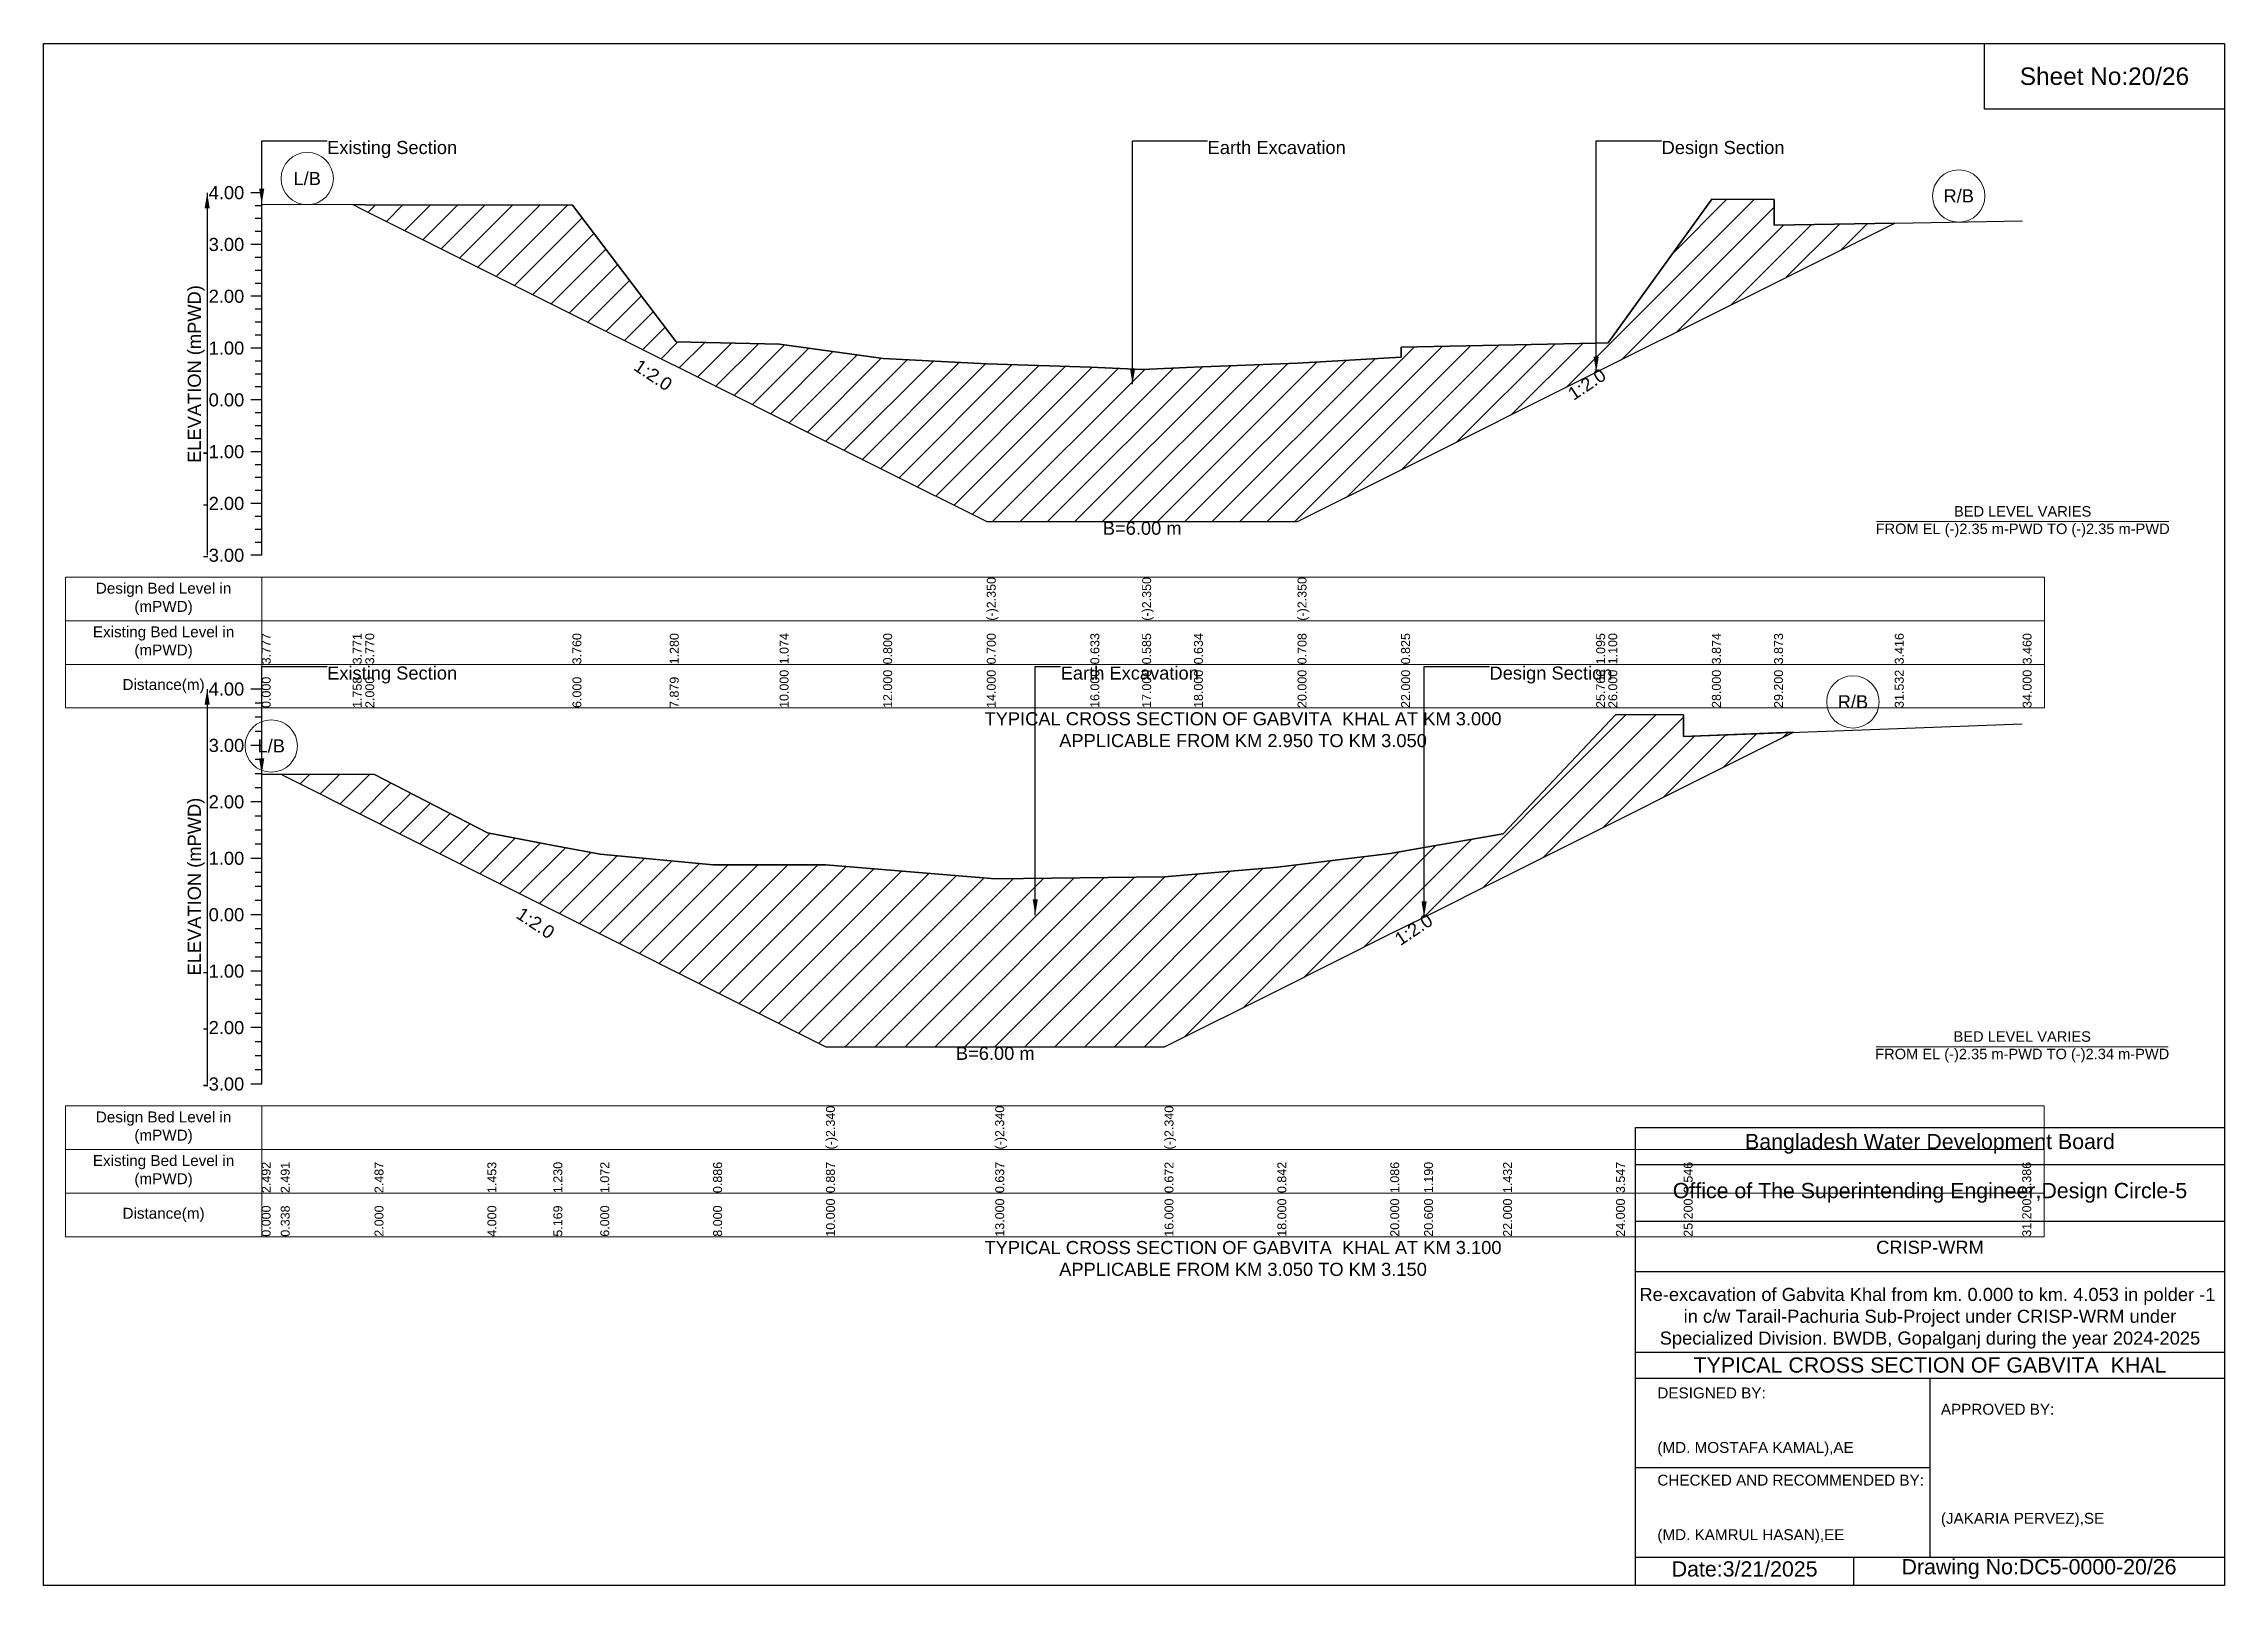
# Model space of a CAD drawing. Header units: feet. Extents: x 91000 to 358000, y -5687 to 0.
# Drawn here: x 290000 to 298000, y -5656 to 0 of the extents above; entities that cross this region are included whole.
import ezdxf

# ---------------------------------------------------------------- set-up
doc = ezdxf.new("R2010")
doc.units = ezdxf.units.FT
doc.header["$LTSCALE"] = 7
doc.header["$MEASUREMENT"] = 0
for name, color, linetype, lineweight in [('Cross section Data Border', 7, 'Continuous', 9), ('Cross Section Labels', 7, 'Continuous', 9), ('Existing_Bed_Level for Xsection', 7, 'Continuous', 25)]:
    doc.layers.add(name, color=color, linetype=linetype, lineweight=lineweight)
doc.styles.get("Standard").update_dxf_attribs({"font": 'arial.ttf'})
doc.dimstyles.get("Standard").update_dxf_attribs({"dimtxt": 0.18, "dimasz": 0.18, "dimexe": 0.18, "dimexo": 0.0625, "dimgap": 0.09, "dimtad": 0, "dimtih": 1, "dimtoh": 1, "dimdec": 4, "dimzin": 0, "dimdsep": 46, "dimtxsty": 'Standard', "dimcen": 0.09, "dimadec": 0, "dimazin": 0, "dimtfac": 1, "dimtdec": 4, "dimtofl": 0, "dimtmove": 0, "dimatfit": 3, "dimfxl": 1, "dimtolj": 1, "dimtzin": 0, "dimarcsym": 0})

msp = doc.modelspace()

# ---------------------------------------------------------------- texts
at = {"attachment_point": 5}
for s, insert, char_height in [('Sheet No:20/26', (297560, -120), 64), ('Bangladesh Water Development Board', (296920, -4036), 56), ('Office of The Superintending Engineer,Design Circle-5', (296920, -4216), 56)]:
    msp.add_mtext(s, dxfattribs=dict(at, insert=insert, char_height=char_height))
for s, insert, char_height, width, attachment_point in [('CRISP-WRM', (296920, -4416), 48, 2240, 5), ('Re-excavation of Gabvita Khal from km. 0.000 to km. 4.053 in polder -1  in c/w Tarail-Pachuria Sub-Project under CRISP-WRM under Specialized Division. BWDB, Gopalganj during the year 2024-2025', (296920, -4676), 48, 2160, 5), ('TYPICAL CROSS SECTION OF GABVITA  KHAL', (296920, -4848), 56, 2240, 5), ('DESIGNED BY:^J^J^J(MD. MOSTAFA KAMAL),AE', (295920, -5056), 40, 1120, 4), ('APPROVED BY:^J^J^J^J^J^J(JAKARIA PERVEZ),SE', (296960, -5216), 40, 1120, 4), ('CHECKED AND RECOMMENDED BY:^J^J^J(MD. KAMRUL HASAN),EE', (295920, -5376), 40, 1120, 4), ('Date:3/21/2025 ', (296240, -5596), 56, 1120, 5), ('Drawing No:DC5-0000-20/26', (297320, -5596), 56, 1760, 5)]:
    msp.add_mtext(s, dxfattribs=dict(insert=insert, char_height=char_height, width=width, attachment_point=attachment_point))
at = {"layer": 'Cross section Data Border', "char_height": 40, "width": 640, "attachment_point": 5}
for s, insert in [('Design Bed Level in (mPWD)', (290440, -2037.2)), ('Existing Bed Level in (mPWD)', (290440, -2197.2)), ('Distance(m)', (290440, -2357.2)), ('Design Bed Level in (mPWD)', (290440, -3976.9)), ('Existing Bed Level in (mPWD)', (290440, -4136.9)), ('Distance(m)', (290440, -4296.9))]:
    msp.add_mtext(s, dxfattribs=dict(at, insert=insert))
at = {"layer": 'Cross Section Labels'}
for s, insert, char_height, attachment_point in [('Existing Section', (291040, -357.1), 48, 1), ('Earth Excavation', (294270, -357.1), 48, 1), ('Design Section', (295935.5, -357.1), 48, 1), ('L/B', (290967, -495.1), 48, 5), ('R/B', (297025.5, -559), 48, 5), ('B=6.00 m', (294030, -1753.7), 48, 2), ('BED LEVEL VARIES ^JFROM EL (-)2.35 m-PWD TO (-)2.35 m-PWD', (297260, -1753.7), 38.4, 5), ('Existing Section', (291040, -2285.1), 48, 1), ('Earth Excavation', (293731, -2285.1), 48, 1), ('Design Section', (295304.2, -2285.1), 48, 1), ('R/B', (296637.4, -2414.7), 48, 5), ('TYPICAL CROSS SECTION OF GABVITA  KHAL AT KM 3.000^JAPPLICABLE FROM KM 2.950 TO KM 3.050', (294400, -2517.2), 48, 5), ('L/B', (290835, -2576.6), 48, 5), ('B=6.00 m', (293491, -3680.2), 48, 2), ('BED LEVEL VARIES ^JFROM EL (-)2.35 m-PWD TO (-)2.34 m-PWD', (297258.4, -3680.2), 38.4, 5), ('TYPICAL CROSS SECTION OF GABVITA  KHAL AT KM 3.100^JAPPLICABLE FROM KM 3.050 TO KM 3.150', (294400, -4456.9), 48, 5)]:
    msp.add_mtext(s, dxfattribs=dict(at, insert=insert, char_height=char_height, attachment_point=attachment_point))
at = {"layer": 'Cross Section Labels', "char_height": 48, "attachment_point": 2}
for insert, rotation in [((292249.5, -1195.9), 326.30993), ((295648, -1229.7), 33.69007), ((291818.2, -3206.1), 326.30993), ((295012.5, -3230), 33.69007)]:
    msp.add_mtext('1:2.0', dxfattribs=dict(at, insert=insert, rotation=rotation))
at = {"layer": 'Existing_Bed_Level for Xsection', "char_height": 48, "attachment_point": 6}
for s, insert in [('4.00', (290736, -547.1)), ('3.00', (290736, -737.1)), ('2.00', (290736, -927.1)), ('1.00', (290736, -1117.2)), ('0.00', (290736, -1307.2)), ('-1.00', (290736, -1497.2)), ('-2.00', (290736, -1687.2)), ('-3.00', (290736, -1877.2)), ('4.00', (290736, -2367.9)), ('3.00', (290736, -2574.9)), ('2.00', (290736, -2781.9)), ('1.00', (290736, -2988.9)), ('0.00', (290736, -3195.9)), ('-1.00', (290736, -3402.9)), ('-2.00', (290736, -3609.9)), ('-3.00', (290736, -3816.9))]:
    msp.add_mtext(s, dxfattribs=dict(at, insert=insert))
at = {"layer": 'Existing_Bed_Level for Xsection', "rotation": 90}
for s, insert, char_height, attachment_point in [('ELEVATION (mPWD)', (290560, -1212.2), 48, 5), ('(-)2.350', (293460, -2117.2), 32.8, 1), ('(-)2.350', (294030, -2117.2), 32.8, 1), ('(-)2.350', (294600, -2117.2), 32.8, 1), ('3.777', (290800, -2277.2), 32.8, 1), ('3.771', (291134.1, -2277.2), 32.8, 1), ('3.770', (291180, -2277.2), 32.8, 1), ('3.760', (291940, -2277.2), 32.8, 1), ('1.280', (292297, -2277.2), 32.8, 1), ('1.074', (292700, -2277.2), 32.8, 1), ('0.800', (293080, -2277.2), 32.8, 1), ('0.700', (293460, -2277.2), 32.8, 1), ('0.633', (293840, -2277.2), 32.8, 1), ('0.585', (294030, -2277.2), 32.8, 1), ('0.634', (294220, -2277.2), 32.8, 1), ('0.708', (294600, -2277.2), 32.8, 1), ('0.825', (294980, -2277.2), 32.8, 1), ('1.095', (295695.5, -2277.2), 32.8, 1), ('1.100', (295740, -2277.2), 32.8, 1), ('3.874', (296120, -2277.2), 32.8, 1), ('3.873', (296348, -2277.2), 32.8, 1), ('3.416', (296791, -2277.2), 32.8, 1), ('3.460', (297260, -2277.2), 32.8, 1), ('10.000', (292700, -2437.2), 32.8, 1), ('12.000', (293080, -2437.2), 32.8, 1), ('14.000', (293460, -2437.2), 32.8, 1), ('16.000', (293840, -2437.2), 32.8, 1), ('17.000', (294030, -2437.2), 32.8, 1), ('18.000', (294220, -2437.2), 32.8, 1), ('20.000', (294600, -2437.2), 32.8, 1), ('22.000', (294980, -2437.2), 32.8, 1), ('25.766', (295695.5, -2437.2), 32.8, 1), ('26.000', (295740, -2437.2), 32.8, 1), ('28.000', (296120, -2437.2), 32.8, 1), ('29.200', (296348, -2437.2), 32.8, 1), ('31.532', (296791, -2437.2), 32.8, 1), ('34.000', (297260, -2437.2), 32.8, 1), ('0.000', (290800, -2437.2), 32.8, 1), ('1.758', (291134.1, -2437.2), 32.8, 1), ('2.000', (291180, -2437.2), 32.8, 1), ('6.000', (291940, -2437.2), 32.8, 1), ('7.879', (292297, -2437.2), 32.8, 1), ('ELEVATION (mPWD)', (290560, -3092.4), 48, 5), ('(-)2.340', (292870, -4056.9), 32.8, 1), ('(-)2.340', (293491, -4056.9), 32.8, 1), ('(-)2.340', (294112, -4056.9), 32.8, 1), ('2.492', (290800, -4216.9), 32.8, 1), ('2.491', (290869.9, -4216.9), 32.8, 1), ('2.487', (291214, -4216.9), 32.8, 1), ('1.453', (291628, -4216.9), 32.8, 1), ('1.230', (291870, -4216.9), 32.8, 1), ('1.072', (292042, -4216.9), 32.8, 1), ('0.886', (292456, -4216.9), 32.8, 1), ('0.887', (292870, -4216.9), 32.8, 1), ('0.637', (293491, -4216.9), 32.8, 1), ('0.672', (294112, -4216.9), 32.8, 1), ('0.842', (294526, -4216.9), 32.8, 1), ('1.086', (294940, -4216.9), 32.8, 1), ('1.190', (295064.2, -4216.9), 32.8, 1), ('1.432', (295354, -4216.9), 32.8, 1), ('3.547', (295768, -4216.9), 32.8, 1), ('3.546', (296016.4, -4216.9), 32.8, 1), ('3.386', (297258.4, -4216.9), 32.8, 1), ('10.000', (292870, -4376.9), 32.8, 1), ('13.000', (293491, -4376.9), 32.8, 1), ('16.000', (294112, -4376.9), 32.8, 1), ('18.000', (294526, -4376.9), 32.8, 1), ('20.000', (294940, -4376.9), 32.8, 1), ('20.600', (295064.2, -4376.9), 32.8, 1), ('22.000', (295354, -4376.9), 32.8, 1), ('24.000', (295768, -4376.9), 32.8, 1), ('25.200', (296016.4, -4376.9), 32.8, 1), ('31.200', (297258.4, -4376.9), 32.8, 1), ('0.000', (290800, -4376.9), 32.8, 1), ('0.338', (290869.9, -4376.9), 32.8, 1), ('2.000', (291214, -4376.9), 32.8, 1), ('4.000', (291628, -4376.9), 32.8, 1), ('5.169', (291870, -4376.9), 32.8, 1), ('6.000', (292042, -4376.9), 32.8, 1), ('8.000', (292456, -4376.9), 32.8, 1)]:
    msp.add_mtext(s, dxfattribs=dict(at, insert=insert, char_height=char_height, attachment_point=attachment_point))

# ---------------------------------------------------------------- hatches: boundary and pattern name
at = {"layer": 'Existing_Bed_Level for Xsection'}
h = msp.add_hatch(dxfattribs=at)
h.set_pattern_fill('ANSI31', color=256, scale=570, style=0)
h.paths.add_polyline_path([(291134.1, -590.7), (291180, -613.6), (291940, -993.6), (292297, -1172.2), (292320, -1183.7), (292700, -1373.7), (293080, -1563.7), (293460, -1753.7), (293840, -1753.7), (294030, -1753.7), (294220, -1753.7), (294600, -1753.7), (294980, -1563.7), (295695.5, -1205.9), (295740, -1183.7), (296120, -993.6), (296348, -879.7), (296791, -658.2), (296348, -666.1), (296348, -571.3), (296120, -571.1), (295740, -1098.2), (295695.5, -1099), (294980, -1113.3), (294980, -1150.4), (294600, -1172.6), (294220, -1186.7), (294030, -1196), (293840, -1186.9), (293460, -1174.2), (293080, -1155.2), (292700, -1103.1), (292320, -1094.3), (292297, -1064), (291940, -592.8), (291180, -590.9)])
h = msp.add_hatch(dxfattribs=at)
h.set_pattern_fill('ANSI31', color=256, scale=621, style=0)
h.paths.add_polyline_path([(290869.9, -2680.2), (291214, -2852.2), (291628, -3059.2), (291870, -3180.2), (292042, -3266.2), (292456, -3473.2), (292870, -3680.2), (293491, -3680.2), (294112, -3680.2), (294526, -3473.2), (294940, -3266.2), (295064.2, -3204.1), (295354, -3059.2), (295768, -2852.2), (296016.4, -2728), (296419.7, -2526.4), (296016.4, -2541.5), (296016.4, -2461.8), (295768, -2461.6), (295354, -2899.4), (295064.2, -2949.6), (294940, -2971.1), (294526, -3021.6), (294112, -3056.8), (293491, -3064), (292870, -3012.2), (292456, -3012.5), (292042, -2974), (291870, -2941.2), (291628, -2895.1), (291214, -2681.1)])

# ---------------------------------------------------------------- linework, layer by layer
for points in [[(290000, 0), (298000, 0), (298000, -5656), (290000, -5656)], [(297120, 0), (298000, 0), (298000, -240), (297120, -240)]]:
    msp.add_lwpolyline(points, close=True)
for points in [[(295840, -5656), (295840, -3976), (298000, -3976)], [(295840, -4112), (298000, -4112)], [(295840, -4320), (298000, -4320)], [(295840, -4504), (298000, -4504)], [(295840, -4800), (298000, -4800)], [(295840, -4896), (298000, -4896)], [(296920, -4896), (296920, -5552)], [(295840, -5224), (296920, -5224)], [(295840, -5552), (298000, -5552)], [(296640, -5552), (296640, -5656)]]:
    msp.add_lwpolyline(points)
at = {"layer": 'Cross section Data Border'}
for points in [[(290080, -1957.2), (297340, -1957.2), (297340, -2437.2), (290080, -2437.2)], [(290080, -3896.9), (297338.4, -3896.9), (297338.4, -4376.9), (290080, -4376.9)]]:
    msp.add_lwpolyline(points, close=True, dxfattribs=at)
for points in [[(290800, -1957.2), (290800, -2437.2)], [(290080, -2117.2), (297340, -2117.2)], [(290080, -2277.2), (297340, -2277.2)], [(290800, -3896.9), (290800, -4376.9)], [(290080, -4056.9), (297338.4, -4056.9)], [(290080, -4216.9), (297338.4, -4216.9)]]:
    msp.add_lwpolyline(points, dxfattribs=at)
at = {"layer": 'Cross Section Labels'}
for points in [[(296724.2, -1753.7), (297795.8, -1753.7)], [(296722.6, -3680.2), (297794.2, -3680.2)]]:
    msp.add_lwpolyline(points, dxfattribs=at)
for centre in [(290967, -495.1), (297025.5, -559), (296637.4, -2414.7), (290835, -2576.6)]:
    msp.add_circle(centre, 96, dxfattribs=at)
at = {"layer": 'Existing_Bed_Level for Xsection'}
for points in [[(290800, -547.1), (290760, -547.1)], [(290800, -1877.2), (290800, -1687.2), (290800, -1497.2), (290800, -1307.2), (290800, -1117.2), (290800, -927.1), (290800, -737.1), (290800, -547.1)], [(290800, -594.6), (290776, -594.6)], [(290800, -589.5), (291134.1, -590.7), (291180, -590.9), (291940, -592.8), (292297, -1064), (292320, -1094.3), (292700, -1103.1), (293080, -1155.2), (293460, -1174.2), (293460, -1174.2), (293840, -1186.9), (294030, -1196), (294030, -1196), (294220, -1186.7), (294600, -1172.6), (294600, -1172.6), (294980, -1150.4), (294980, -1113.3), (295695.5, -1099), (295740, -1098.2), (296120, -571.1), (296348, -571.3), (296348, -666.1), (296791, -658.2), (297260, -649.8)], [(290800, -642.1), (290776, -642.1)], [(290800, -689.6), (290776, -689.6)], [(290800, -737.1), (290760, -737.1)], [(290800, -784.6), (290776, -784.6)], [(290800, -832.1), (290776, -832.1)], [(290800, -879.7), (290776, -879.7)], [(290800, -927.1), (290760, -927.1)], [(290800, -974.6), (290776, -974.6)], [(290800, -1022.1), (290776, -1022.1)], [(290800, -1117.2), (290760, -1117.2)], [(290800, -1069.7), (290776, -1069.7)], [(290800, -1164.7), (290776, -1164.7)], [(290800, -1212.2), (290776, -1212.2)], [(290800, -1259.7), (290776, -1259.7)], [(290800, -1307.2), (290760, -1307.2)], [(290800, -1354.7), (290776, -1354.7)], [(290800, -1402.2), (290776, -1402.2)], [(290800, -1497.2), (290760, -1497.2)], [(290800, -1449.7), (290776, -1449.7)], [(290800, -1544.7), (290776, -1544.7)], [(290800, -1592.2), (290776, -1592.2)], [(290800, -1639.7), (290776, -1639.7)], [(290800, -1687.2), (290760, -1687.2)], [(290800, -1734.7), (290776, -1734.7)], [(290800, -1782.2), (290776, -1782.2)], [(290800, -1829.7), (290776, -1829.7)], [(290800, -1877.2), (290760, -1877.2)], [(290800, -2367.9), (290760, -2367.9)], [(290800, -3816.9), (290800, -3609.9), (290800, -3402.9), (290800, -3195.9), (290800, -2988.9), (290800, -2781.9), (290800, -2574.9), (290800, -2367.9)], [(290800, -2419.6), (290776, -2419.6)], [(290800, -2471.4), (290776, -2471.4)], [(290800, -2680), (290869.9, -2680.2), (291214, -2681.1), (291628, -2895.1), (291870, -2941.2), (292042, -2974), (292456, -3012.5), (292870, -3012.2), (292870, -3012.2), (293491, -3064), (293491, -3064), (294112, -3056.8), (294112, -3056.8), (294526, -3021.6), (294940, -2971.1), (295064.2, -2949.6), (295354, -2899.4), (295768, -2461.6), (296016.4, -2461.8), (296016.4, -2541.5), (297258.4, -2495)], [(290800, -2523.1), (290776, -2523.1)], [(290800, -2574.9), (290760, -2574.9)], [(290800, -2626.6), (290776, -2626.6)], [(290800, -2678.4), (290776, -2678.4)], [(290800, -2781.9), (290760, -2781.9)], [(290800, -2730.1), (290776, -2730.1)], [(290800, -2833.6), (290776, -2833.6)], [(290800, -2885.4), (290776, -2885.4)], [(290800, -2937.1), (290776, -2937.1)], [(290800, -2988.9), (290760, -2988.9)], [(290800, -3040.6), (290776, -3040.6)], [(290800, -3092.4), (290776, -3092.4)], [(290800, -3195.9), (290760, -3195.9)], [(290800, -3144.1), (290776, -3144.1)], [(290800, -3247.6), (290776, -3247.6)], [(290800, -3299.4), (290776, -3299.4)], [(290800, -3351.1), (290776, -3351.1)], [(290800, -3402.9), (290760, -3402.9)], [(290800, -3454.6), (290776, -3454.6)], [(290800, -3506.4), (290776, -3506.4)], [(290800, -3558.1), (290776, -3558.1)], [(290800, -3609.9), (290760, -3609.9)], [(290800, -3661.6), (290776, -3661.6)], [(290800, -3713.4), (290776, -3713.4)], [(290800, -3816.9), (290760, -3816.9)], [(290800, -3765.1), (290776, -3765.1)]]:
    msp.add_lwpolyline(points, dxfattribs=at)
for points in [[(291134.1, -590.7), (291134.1, -590.7), (291180, -613.6), (291940, -993.6), (292297, -1172.2), (292320, -1183.7), (292700, -1373.7), (293080, -1563.7), (293460, -1753.7), (293460, -1753.7), (293840, -1753.7), (294030, -1753.7), (294030, -1753.7), (294220, -1753.7), (294600, -1753.7), (294600, -1753.7), (294980, -1563.7), (294980, -1563.7), (295695.5, -1205.9), (295740, -1183.7), (296120, -993.6), (296348, -879.7), (296348, -879.7), (296791, -658.2), (296348, -666.1), (296348, -571.3), (296120, -571.1), (295740, -1098.2), (295695.5, -1099), (294980, -1113.3), (294980, -1150.4), (294600, -1172.6), (294600, -1172.6), (294220, -1186.7), (294030, -1196), (294030, -1196), (293840, -1186.9), (293460, -1174.2), (293460, -1174.2), (293080, -1155.2), (292700, -1103.1), (292320, -1094.3), (292297, -1064), (291940, -592.8), (291180, -590.9), (291134.1, -590.7)], [(290869.9, -2680.2), (290869.9, -2680.2), (291214, -2852.2), (291628, -3059.2), (291870, -3180.2), (292042, -3266.2), (292456, -3473.2), (292870, -3680.2), (292870, -3680.2), (293491, -3680.2), (293491, -3680.2), (294112, -3680.2), (294112, -3680.2), (294526, -3473.2), (294940, -3266.2), (295064.2, -3204.1), (295354, -3059.2), (295768, -2852.2), (296016.4, -2728), (296016.4, -2728), (296419.7, -2526.4), (296016.4, -2541.5), (296016.4, -2461.8), (295768, -2461.6), (295354, -2899.4), (295064.2, -2949.6), (294940, -2971.1), (294526, -3021.6), (294112, -3056.8), (294112, -3056.8), (293491, -3064), (293491, -3064), (292870, -3012.2), (292870, -3012.2), (292456, -3012.5), (292042, -2974), (291870, -2941.2), (291628, -2895.1), (291214, -2681.1), (290869.9, -2680.2)]]:
    msp.add_lwpolyline(points, close=True, dxfattribs=at)

msp.set_redraw_order([(e.dxf.handle, doc.entitydb.next_handle()) for e in msp.query("TEXT MTEXT ATTDEF DIMENSION ARC_DIMENSION")])  # texts and dimensions are drawn at this point

# ---------------------------------------------------------------- leaders
at = {"layer": 'Cross Section Labels', "annotation_type": 0, "has_hookline": 1, "hookline_direction": 0}
for points, text_width in [([(290800, -589.5), (290800, -357.1), (291039.9, -357.1)], 467.2), ([(293994.7, -1248.8), (293994.7, -357.1), (294269.9, -357.1)], 497), ([(295695.5, -1205.9), (295695.5, -357.1), (295935.4, -357.1)], 441.2), ([(290800, -2680), (290800, -2285.1), (291039.9, -2285.1)], 467.2), ([(293637.7, -3196.8), (293637.7, -2285.1), (293730.9, -2285.1)], 497), ([(295064.2, -3204.1), (295064.2, -2285.1), (295304.1, -2285.1)], 441.2)]:
    msp.add_leader(points, dimstyle='Standard', override={"dimasz": 57.6}, dxfattribs=dict(at, text_width=text_width))
at = {"layer": 'Existing_Bed_Level for Xsection'}
for points in [[(290600, -547.1), (290600, -1877.2)], [(290600, -2367.9), (290600, -3816.9)]]:
    msp.add_leader(points, dimstyle='Standard', override={"dimasz": 57.6}, dxfattribs=at)

doc.saveas('drawing.dxf')
